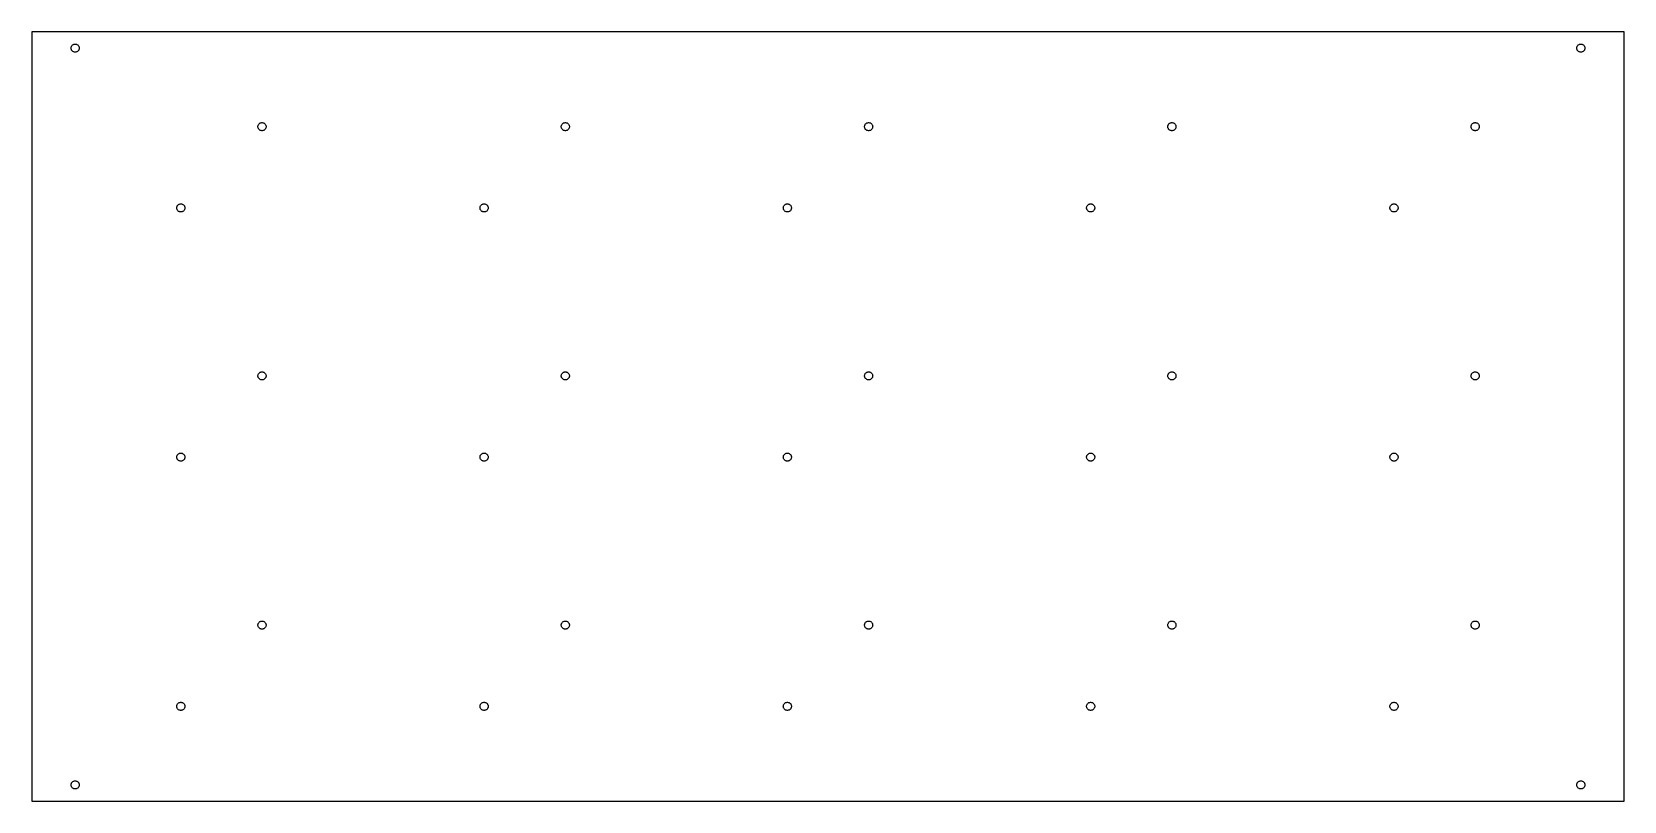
# Model space of a CAD drawing. Header units: metres. Extents: x -70 to 518, y -50 to 234.
import ezdxf

# ---------------------------------------------------------------- set-up
doc = ezdxf.new("R2010")
doc.units = ezdxf.units.M

msp = doc.modelspace()

# ---------------------------------------------------------------- linework, layer by layer
for p, q in [((518, 234), (-70, 234)), ((-70, 234), (-70, -50)), ((-54.8037, 229.266), (-54.6387, 229.357)), ((-54.6387, 229.357), (-54.4635, 229.427)), ((-54.4635, 229.427), (-54.2811, 229.473)), ((-54.2811, 229.473), (-54.0942, 229.497)), ((-54.0942, 229.497), (-53.9058, 229.497)), ((-53.9058, 229.497), (-53.7189, 229.473)), ((-53.7189, 229.473), (-53.5365, 229.427)), ((-53.5365, 229.427), (-53.3613, 229.357)), ((-53.3613, 229.357), (-53.1963, 229.266)), ((501.196, 229.266), (501.361, 229.357)), ((501.361, 229.357), (501.536, 229.427)), ((501.536, 229.427), (501.719, 229.473)), ((501.719, 229.473), (501.906, 229.497)), ((501.906, 229.497), (502.094, 229.497)), ((502.094, 229.497), (502.281, 229.473)), ((502.281, 229.473), (502.464, 229.427)), ((502.464, 229.427), (502.639, 229.357)), ((502.639, 229.357), (502.804, 229.266)), ((518, -50), (518, 234)), ((-55.5, 228), (-55.4882, 228.188)), ((-55.4882, 227.812), (-55.5, 228)), ((-55.4882, 228.188), (-55.4529, 228.373)), ((-55.4529, 227.627), (-55.4882, 227.812)), ((-55.4529, 228.373), (-55.3947, 228.552)), ((-55.3947, 227.448), (-55.4529, 227.627)), ((-55.3947, 228.552), (-55.3145, 228.723)), ((-55.3145, 227.277), (-55.3947, 227.448)), ((-55.3145, 228.723), (-55.2135, 228.882)), ((-55.2135, 227.118), (-55.3145, 227.277)), ((-55.2135, 228.882), (-55.0934, 229.027)), ((-55.0934, 226.973), (-55.2135, 227.118)), ((-55.0934, 229.027), (-54.9561, 229.156)), ((-54.9561, 226.844), (-55.0934, 226.973)), ((-54.9561, 229.156), (-54.8037, 229.266)), ((-54.8037, 226.734), (-54.9561, 226.844)), ((-54.6387, 226.643), (-54.8037, 226.734)), ((-54.4635, 226.573), (-54.6387, 226.643)), ((-54.2811, 226.527), (-54.4635, 226.573)), ((-54.0942, 226.503), (-54.2811, 226.527)), ((-53.9058, 226.503), (-54.0942, 226.503)), ((-53.7189, 226.527), (-53.9058, 226.503)), ((-53.5365, 226.573), (-53.7189, 226.527)), ((-53.3613, 226.643), (-53.5365, 226.573)), ((-53.1963, 226.734), (-53.3613, 226.643)), ((-53.1963, 229.266), (-53.0439, 229.156)), ((-53.0439, 226.844), (-53.1963, 226.734)), ((-53.0439, 229.156), (-52.9065, 229.027)), ((-52.9065, 226.973), (-53.0439, 226.844)), ((-52.9065, 229.027), (-52.7865, 228.882)), ((-52.7865, 227.118), (-52.9065, 226.973)), ((-52.7865, 228.882), (-52.6855, 228.723)), ((-52.6855, 227.277), (-52.7865, 227.118)), ((-52.6855, 228.723), (-52.6053, 228.552)), ((-52.6053, 227.448), (-52.6855, 227.277)), ((-52.6053, 228.552), (-52.5471, 228.373)), ((-52.5471, 227.627), (-52.6053, 227.448)), ((-52.5471, 228.373), (-52.5118, 228.188)), ((-52.5118, 227.812), (-52.5471, 227.627)), ((-52.5118, 228.188), (-52.5, 228)), ((-52.5, 228), (-52.5118, 227.812)), ((500.5, 228), (500.512, 228.188)), ((500.512, 227.812), (500.5, 228)), ((500.512, 228.188), (500.547, 228.373)), ((500.547, 227.627), (500.512, 227.812)), ((500.547, 228.373), (500.605, 228.552)), ((500.605, 227.448), (500.547, 227.627)), ((500.605, 228.552), (500.686, 228.723)), ((500.686, 227.277), (500.605, 227.448)), ((500.686, 228.723), (500.786, 228.882)), ((500.786, 227.118), (500.686, 227.277)), ((500.786, 228.882), (500.907, 229.027)), ((500.907, 226.973), (500.786, 227.118)), ((500.907, 229.027), (501.044, 229.156)), ((501.044, 226.844), (500.907, 226.973)), ((501.044, 229.156), (501.196, 229.266)), ((501.196, 226.734), (501.044, 226.844)), ((501.361, 226.643), (501.196, 226.734)), ((501.536, 226.573), (501.361, 226.643)), ((501.719, 226.527), (501.536, 226.573)), ((501.906, 226.503), (501.719, 226.527)), ((502.094, 226.503), (501.906, 226.503)), ((502.281, 226.527), (502.094, 226.503)), ((502.464, 226.573), (502.281, 226.527)), ((502.639, 226.643), (502.464, 226.573)), ((502.804, 226.734), (502.639, 226.643)), ((502.804, 229.266), (502.956, 229.156)), ((502.956, 226.844), (502.804, 226.734)), ((502.956, 229.156), (503.093, 229.027)), ((503.093, 226.973), (502.956, 226.844)), ((503.093, 229.027), (503.214, 228.882)), ((503.214, 227.118), (503.093, 226.973)), ((503.214, 228.882), (503.314, 228.723)), ((503.314, 227.277), (503.214, 227.118)), ((503.314, 228.723), (503.395, 228.552)), ((503.395, 227.448), (503.314, 227.277)), ((503.395, 228.552), (503.453, 228.373)), ((503.453, 227.627), (503.395, 227.448)), ((503.453, 228.373), (503.488, 228.188)), ((503.488, 227.812), (503.453, 227.627)), ((503.488, 228.188), (503.5, 228)), ((503.5, 228), (503.488, 227.812)), ((13.7865, 199.882), (13.9065, 200.027)), ((13.9065, 200.027), (14.0439, 200.156)), ((14.0439, 200.156), (14.1963, 200.266)), ((14.1963, 200.266), (14.3613, 200.357)), ((14.3613, 200.357), (14.5365, 200.427)), ((14.5365, 200.427), (14.7189, 200.473)), ((14.7189, 200.473), (14.9058, 200.497)), ((14.9058, 200.497), (15.0942, 200.497)), ((15.0942, 200.497), (15.2811, 200.473)), ((15.2811, 200.473), (15.4635, 200.427)), ((15.4635, 200.427), (15.6387, 200.357)), ((15.6387, 200.357), (15.8037, 200.266)), ((15.8037, 200.266), (15.9561, 200.156)), ((15.9561, 200.156), (16.0934, 200.027)), ((16.0934, 200.027), (16.2135, 199.882)), ((125.786, 199.882), (125.907, 200.027)), ((125.907, 200.027), (126.044, 200.156)), ((126.044, 200.156), (126.196, 200.266)), ((126.196, 200.266), (126.361, 200.357)), ((126.361, 200.357), (126.536, 200.427)), ((126.536, 200.427), (126.719, 200.473)), ((126.719, 200.473), (126.906, 200.497)), ((126.906, 200.497), (127.094, 200.497)), ((127.094, 200.497), (127.281, 200.473)), ((127.281, 200.473), (127.464, 200.427)), ((127.464, 200.427), (127.639, 200.357)), ((127.639, 200.357), (127.804, 200.266)), ((127.804, 200.266), (127.956, 200.156)), ((127.956, 200.156), (128.093, 200.027)), ((128.093, 200.027), (128.214, 199.882)), ((237.786, 199.882), (237.907, 200.027)), ((237.907, 200.027), (238.044, 200.156)), ((238.044, 200.156), (238.196, 200.266)), ((238.196, 200.266), (238.361, 200.357)), ((238.361, 200.357), (238.536, 200.427)), ((238.536, 200.427), (238.719, 200.473)), ((238.719, 200.473), (238.906, 200.497)), ((238.906, 200.497), (239.094, 200.497)), ((239.094, 200.497), (239.281, 200.473)), ((239.281, 200.473), (239.464, 200.427)), ((239.464, 200.427), (239.639, 200.357)), ((239.639, 200.357), (239.804, 200.266)), ((239.804, 200.266), (239.956, 200.156)), ((239.956, 200.156), (240.093, 200.027)), ((240.093, 200.027), (240.214, 199.882)), ((349.786, 199.882), (349.907, 200.027)), ((349.907, 200.027), (350.044, 200.156)), ((350.044, 200.156), (350.196, 200.266)), ((350.196, 200.266), (350.361, 200.357)), ((350.361, 200.357), (350.536, 200.427)), ((350.536, 200.427), (350.719, 200.473)), ((350.719, 200.473), (350.906, 200.497)), ((350.906, 200.497), (351.094, 200.497)), ((351.094, 200.497), (351.281, 200.473)), ((351.281, 200.473), (351.464, 200.427)), ((351.464, 200.427), (351.639, 200.357)), ((351.639, 200.357), (351.804, 200.266)), ((351.804, 200.266), (351.956, 200.156)), ((351.956, 200.156), (352.093, 200.027)), ((352.093, 200.027), (352.214, 199.882)), ((461.786, 199.882), (461.907, 200.027)), ((461.907, 200.027), (462.044, 200.156)), ((462.044, 200.156), (462.196, 200.266)), ((462.196, 200.266), (462.361, 200.357)), ((462.361, 200.357), (462.536, 200.427)), ((462.536, 200.427), (462.719, 200.473)), ((462.719, 200.473), (462.906, 200.497)), ((462.906, 200.497), (463.094, 200.497)), ((463.094, 200.497), (463.281, 200.473)), ((463.281, 200.473), (463.464, 200.427)), ((463.464, 200.427), (463.639, 200.357)), ((463.639, 200.357), (463.804, 200.266)), ((463.804, 200.266), (463.956, 200.156)), ((463.956, 200.156), (464.093, 200.027)), ((464.093, 200.027), (464.214, 199.882)), ((13.5, 199), (13.5118, 199.188)), ((13.5118, 198.812), (13.5, 199)), ((13.5118, 199.188), (13.5471, 199.373)), ((13.5471, 198.627), (13.5118, 198.812)), ((13.5471, 199.373), (13.6053, 199.552)), ((13.6053, 198.448), (13.5471, 198.627)), ((13.6053, 199.552), (13.6855, 199.723)), ((13.6855, 198.277), (13.6053, 198.448)), ((13.6855, 199.723), (13.7865, 199.882)), ((13.7865, 198.118), (13.6855, 198.277)), ((13.9065, 197.973), (13.7865, 198.118)), ((14.0439, 197.844), (13.9065, 197.973)), ((14.1963, 197.734), (14.0439, 197.844)), ((14.3613, 197.643), (14.1963, 197.734)), ((14.5365, 197.573), (14.3613, 197.643)), ((14.7189, 197.527), (14.5365, 197.573)), ((14.9058, 197.503), (14.7189, 197.527)), ((15.0942, 197.503), (14.9058, 197.503)), ((15.2811, 197.527), (15.0942, 197.503)), ((15.4635, 197.573), (15.2811, 197.527)), ((15.6387, 197.643), (15.4635, 197.573)), ((15.8037, 197.734), (15.6387, 197.643)), ((15.9561, 197.844), (15.8037, 197.734)), ((16.0934, 197.973), (15.9561, 197.844)), ((16.2135, 198.118), (16.0934, 197.973)), ((16.2135, 199.882), (16.3145, 199.723)), ((16.3145, 198.277), (16.2135, 198.118)), ((16.3145, 199.723), (16.3947, 199.552)), ((16.3947, 198.448), (16.3145, 198.277)), ((16.3947, 199.552), (16.4529, 199.373)), ((16.4529, 198.627), (16.3947, 198.448)), ((16.4529, 199.373), (16.4882, 199.188)), ((16.4882, 198.812), (16.4529, 198.627)), ((16.4882, 199.188), (16.5, 199)), ((16.5, 199), (16.4882, 198.812)), ((125.5, 199), (125.512, 199.188)), ((125.512, 198.812), (125.5, 199)), ((125.512, 199.188), (125.547, 199.373)), ((125.547, 198.627), (125.512, 198.812)), ((125.547, 199.373), (125.605, 199.552)), ((125.605, 198.448), (125.547, 198.627)), ((125.605, 199.552), (125.686, 199.723)), ((125.686, 198.277), (125.605, 198.448)), ((125.686, 199.723), (125.786, 199.882)), ((125.786, 198.118), (125.686, 198.277)), ((125.907, 197.973), (125.786, 198.118)), ((126.044, 197.844), (125.907, 197.973)), ((126.196, 197.734), (126.044, 197.844)), ((126.361, 197.643), (126.196, 197.734)), ((126.536, 197.573), (126.361, 197.643)), ((126.719, 197.527), (126.536, 197.573)), ((126.906, 197.503), (126.719, 197.527)), ((127.094, 197.503), (126.906, 197.503)), ((127.281, 197.527), (127.094, 197.503)), ((127.464, 197.573), (127.281, 197.527)), ((127.639, 197.643), (127.464, 197.573)), ((127.804, 197.734), (127.639, 197.643)), ((127.956, 197.844), (127.804, 197.734)), ((128.093, 197.973), (127.956, 197.844)), ((128.214, 198.118), (128.093, 197.973)), ((128.214, 199.882), (128.314, 199.723)), ((128.314, 198.277), (128.214, 198.118)), ((128.314, 199.723), (128.395, 199.552)), ((128.395, 198.448), (128.314, 198.277)), ((128.395, 199.552), (128.453, 199.373)), ((128.453, 198.627), (128.395, 198.448)), ((128.453, 199.373), (128.488, 199.188)), ((128.488, 198.812), (128.453, 198.627)), ((128.488, 199.188), (128.5, 199)), ((128.5, 199), (128.488, 198.812)), ((237.5, 199), (237.512, 199.188)), ((237.512, 198.812), (237.5, 199)), ((237.512, 199.188), (237.547, 199.373)), ((237.547, 198.627), (237.512, 198.812)), ((237.547, 199.373), (237.605, 199.552)), ((237.605, 198.448), (237.547, 198.627)), ((237.605, 199.552), (237.686, 199.723)), ((237.686, 198.277), (237.605, 198.448)), ((237.686, 199.723), (237.786, 199.882)), ((237.786, 198.118), (237.686, 198.277)), ((237.907, 197.973), (237.786, 198.118)), ((238.044, 197.844), (237.907, 197.973)), ((238.196, 197.734), (238.044, 197.844)), ((238.361, 197.643), (238.196, 197.734)), ((238.536, 197.573), (238.361, 197.643)), ((238.719, 197.527), (238.536, 197.573)), ((238.906, 197.503), (238.719, 197.527)), ((239.094, 197.503), (238.906, 197.503)), ((239.281, 197.527), (239.094, 197.503)), ((239.464, 197.573), (239.281, 197.527)), ((239.639, 197.643), (239.464, 197.573)), ((239.804, 197.734), (239.639, 197.643)), ((239.956, 197.844), (239.804, 197.734)), ((240.093, 197.973), (239.956, 197.844)), ((240.214, 198.118), (240.093, 197.973)), ((240.214, 199.882), (240.314, 199.723)), ((240.314, 198.277), (240.214, 198.118)), ((240.314, 199.723), (240.395, 199.552)), ((240.395, 198.448), (240.314, 198.277)), ((240.395, 199.552), (240.453, 199.373)), ((240.453, 198.627), (240.395, 198.448)), ((240.453, 199.373), (240.488, 199.188)), ((240.488, 198.812), (240.453, 198.627)), ((240.488, 199.188), (240.5, 199)), ((240.5, 199), (240.488, 198.812)), ((349.5, 199), (349.512, 199.188)), ((349.512, 198.812), (349.5, 199)), ((349.512, 199.188), (349.547, 199.373)), ((349.547, 198.627), (349.512, 198.812)), ((349.547, 199.373), (349.605, 199.552)), ((349.605, 198.448), (349.547, 198.627)), ((349.605, 199.552), (349.686, 199.723)), ((349.686, 198.277), (349.605, 198.448)), ((349.686, 199.723), (349.786, 199.882)), ((349.786, 198.118), (349.686, 198.277)), ((349.907, 197.973), (349.786, 198.118)), ((350.044, 197.844), (349.907, 197.973)), ((350.196, 197.734), (350.044, 197.844)), ((350.361, 197.643), (350.196, 197.734)), ((350.536, 197.573), (350.361, 197.643)), ((350.719, 197.527), (350.536, 197.573)), ((350.906, 197.503), (350.719, 197.527)), ((351.094, 197.503), (350.906, 197.503)), ((351.281, 197.527), (351.094, 197.503)), ((351.464, 197.573), (351.281, 197.527)), ((351.639, 197.643), (351.464, 197.573)), ((351.804, 197.734), (351.639, 197.643)), ((351.956, 197.844), (351.804, 197.734)), ((352.093, 197.973), (351.956, 197.844)), ((352.214, 198.118), (352.093, 197.973)), ((352.214, 199.882), (352.314, 199.723)), ((352.314, 198.277), (352.214, 198.118)), ((352.314, 199.723), (352.395, 199.552)), ((352.395, 198.448), (352.314, 198.277)), ((352.395, 199.552), (352.453, 199.373)), ((352.453, 198.627), (352.395, 198.448)), ((352.453, 199.373), (352.488, 199.188)), ((352.488, 198.812), (352.453, 198.627)), ((352.488, 199.188), (352.5, 199)), ((352.5, 199), (352.488, 198.812)), ((461.5, 199), (461.512, 199.188)), ((461.512, 198.812), (461.5, 199)), ((461.512, 199.188), (461.547, 199.373)), ((461.547, 198.627), (461.512, 198.812)), ((461.547, 199.373), (461.605, 199.552)), ((461.605, 198.448), (461.547, 198.627)), ((461.605, 199.552), (461.686, 199.723)), ((461.686, 198.277), (461.605, 198.448)), ((461.686, 199.723), (461.786, 199.882)), ((461.786, 198.118), (461.686, 198.277)), ((461.907, 197.973), (461.786, 198.118)), ((462.044, 197.844), (461.907, 197.973)), ((462.196, 197.734), (462.044, 197.844)), ((462.361, 197.643), (462.196, 197.734)), ((462.536, 197.573), (462.361, 197.643)), ((462.719, 197.527), (462.536, 197.573)), ((462.906, 197.503), (462.719, 197.527)), ((463.094, 197.503), (462.906, 197.503)), ((463.281, 197.527), (463.094, 197.503)), ((463.464, 197.573), (463.281, 197.527)), ((463.639, 197.643), (463.464, 197.573)), ((463.804, 197.734), (463.639, 197.643)), ((463.956, 197.844), (463.804, 197.734)), ((464.093, 197.973), (463.956, 197.844)), ((464.214, 198.118), (464.093, 197.973)), ((464.214, 199.882), (464.314, 199.723)), ((464.314, 198.277), (464.214, 198.118)), ((464.314, 199.723), (464.395, 199.552)), ((464.395, 198.448), (464.314, 198.277)), ((464.395, 199.552), (464.453, 199.373)), ((464.453, 198.627), (464.395, 198.448)), ((464.453, 199.373), (464.488, 199.188)), ((464.488, 198.812), (464.453, 198.627)), ((464.488, 199.188), (464.5, 199)), ((464.5, 199), (464.488, 198.812)), ((-16.5, 169), (-16.4882, 169.188)), ((-16.4882, 168.812), (-16.5, 169)), ((-16.4882, 169.188), (-16.4529, 169.373)), ((-16.4529, 168.627), (-16.4882, 168.812)), ((-16.4529, 169.373), (-16.3947, 169.552)), ((-16.3947, 168.448), (-16.4529, 168.627)), ((-16.3947, 169.552), (-16.3145, 169.723)), ((-16.3145, 168.277), (-16.3947, 168.448)), ((-16.3145, 169.723), (-16.2135, 169.882)), ((-16.2135, 168.118), (-16.3145, 168.277)), ((-16.2135, 169.882), (-16.0934, 170.027)), ((-16.0934, 167.973), (-16.2135, 168.118)), ((-16.0934, 170.027), (-15.9561, 170.156)), ((-15.9561, 167.844), (-16.0934, 167.973)), ((-15.9561, 170.156), (-15.8037, 170.266)), ((-15.8037, 167.734), (-15.9561, 167.844)), ((-15.8037, 170.266), (-15.6387, 170.357)), ((-15.6387, 167.643), (-15.8037, 167.734)), ((-15.6387, 170.357), (-15.4635, 170.427)), ((-15.4635, 167.573), (-15.6387, 167.643)), ((-15.4635, 170.427), (-15.2811, 170.473)), ((-15.2811, 167.527), (-15.4635, 167.573)), ((-15.2811, 170.473), (-15.0942, 170.497)), ((-15.0942, 167.503), (-15.2811, 167.527)), ((-15.0942, 170.497), (-14.9058, 170.497)), ((-14.9058, 167.503), (-15.0942, 167.503)), ((-14.9058, 170.497), (-14.7189, 170.473)), ((-14.7189, 167.527), (-14.9058, 167.503)), ((-14.7189, 170.473), (-14.5365, 170.427)), ((-14.5365, 167.573), (-14.7189, 167.527)), ((-14.5365, 170.427), (-14.3613, 170.357)), ((-14.3613, 167.643), (-14.5365, 167.573)), ((-14.3613, 170.357), (-14.1963, 170.266)), ((-14.1963, 167.734), (-14.3613, 167.643)), ((-14.1963, 170.266), (-14.0439, 170.156)), ((-14.0439, 167.844), (-14.1963, 167.734)), ((-14.0439, 170.156), (-13.9065, 170.027)), ((-13.9065, 167.973), (-14.0439, 167.844)), ((-13.9065, 170.027), (-13.7865, 169.882)), ((-13.7865, 168.118), (-13.9065, 167.973)), ((-13.7865, 169.882), (-13.6855, 169.723)), ((-13.6855, 168.277), (-13.7865, 168.118)), ((-13.6855, 169.723), (-13.6053, 169.552)), ((-13.6053, 168.448), (-13.6855, 168.277)), ((-13.6053, 169.552), (-13.5471, 169.373)), ((-13.5471, 168.627), (-13.6053, 168.448)), ((-13.5471, 169.373), (-13.5118, 169.188)), ((-13.5118, 168.812), (-13.5471, 168.627)), ((-13.5118, 169.188), (-13.5, 169)), ((-13.5, 169), (-13.5118, 168.812)), ((95.5, 169), (95.5118, 169.188)), ((95.5118, 168.812), (95.5, 169)), ((95.5118, 169.188), (95.5471, 169.373)), ((95.5471, 168.627), (95.5118, 168.812)), ((95.5471, 169.373), (95.6053, 169.552)), ((95.6053, 168.448), (95.5471, 168.627)), ((95.6053, 169.552), (95.6855, 169.723)), ((95.6855, 168.277), (95.6053, 168.448)), ((95.6855, 169.723), (95.7865, 169.882)), ((95.7865, 168.118), (95.6855, 168.277)), ((95.7865, 169.882), (95.9066, 170.027)), ((95.9066, 167.973), (95.7865, 168.118)), ((95.9066, 170.027), (96.0439, 170.156)), ((96.0439, 167.844), (95.9066, 167.973)), ((96.0439, 170.156), (96.1963, 170.266)), ((96.1963, 167.734), (96.0439, 167.844)), ((96.1963, 170.266), (96.3613, 170.357)), ((96.3613, 167.643), (96.1963, 167.734)), ((96.3613, 170.357), (96.5365, 170.427)), ((96.5365, 167.573), (96.3613, 167.643)), ((96.5365, 170.427), (96.7189, 170.473)), ((96.7189, 167.527), (96.5365, 167.573)), ((96.7189, 170.473), (96.9058, 170.497)), ((96.9058, 167.503), (96.7189, 167.527)), ((96.9058, 170.497), (97.0942, 170.497)), ((97.0942, 167.503), (96.9058, 167.503)), ((97.0942, 170.497), (97.2811, 170.473)), ((97.2811, 167.527), (97.0942, 167.503)), ((97.2811, 170.473), (97.4635, 170.427)), ((97.4635, 167.573), (97.2811, 167.527)), ((97.4635, 170.427), (97.6387, 170.357)), ((97.6387, 167.643), (97.4635, 167.573)), ((97.6387, 170.357), (97.8037, 170.266)), ((97.8037, 167.734), (97.6387, 167.643)), ((97.8037, 170.266), (97.9561, 170.156)), ((97.9561, 167.844), (97.8037, 167.734)), ((97.9561, 170.156), (98.0935, 170.027)), ((98.0935, 167.973), (97.9561, 167.844)), ((98.0935, 170.027), (98.2135, 169.882)), ((98.2135, 168.118), (98.0935, 167.973)), ((98.2135, 169.882), (98.3145, 169.723)), ((98.3145, 168.277), (98.2135, 168.118)), ((98.3145, 169.723), (98.3947, 169.552)), ((98.3947, 168.448), (98.3145, 168.277)), ((98.3947, 169.552), (98.4529, 169.373)), ((98.4529, 168.627), (98.3947, 168.448)), ((98.4529, 169.373), (98.4882, 169.188)), ((98.4882, 168.812), (98.4529, 168.627)), ((98.4882, 169.188), (98.5, 169)), ((98.5, 169), (98.4882, 168.812)), ((207.5, 169), (207.512, 169.188)), ((207.512, 168.812), (207.5, 169)), ((207.512, 169.188), (207.547, 169.373)), ((207.547, 168.627), (207.512, 168.812)), ((207.547, 169.373), (207.605, 169.552)), ((207.605, 168.448), (207.547, 168.627)), ((207.605, 169.552), (207.686, 169.723)), ((207.686, 168.277), (207.605, 168.448)), ((207.686, 169.723), (207.786, 169.882)), ((207.786, 168.118), (207.686, 168.277)), ((207.786, 169.882), (207.907, 170.027)), ((207.907, 167.973), (207.786, 168.118)), ((207.907, 170.027), (208.044, 170.156)), ((208.044, 167.844), (207.907, 167.973)), ((208.044, 170.156), (208.196, 170.266)), ((208.196, 167.734), (208.044, 167.844)), ((208.196, 170.266), (208.361, 170.357)), ((208.361, 167.643), (208.196, 167.734)), ((208.361, 170.357), (208.536, 170.427)), ((208.536, 167.573), (208.361, 167.643)), ((208.536, 170.427), (208.719, 170.473)), ((208.719, 167.527), (208.536, 167.573)), ((208.719, 170.473), (208.906, 170.497)), ((208.906, 167.503), (208.719, 167.527)), ((208.906, 170.497), (209.094, 170.497)), ((209.094, 167.503), (208.906, 167.503)), ((209.094, 170.497), (209.281, 170.473)), ((209.281, 167.527), (209.094, 167.503)), ((209.281, 170.473), (209.464, 170.427)), ((209.464, 167.573), (209.281, 167.527)), ((209.464, 170.427), (209.639, 170.357)), ((209.639, 167.643), (209.464, 167.573)), ((209.639, 170.357), (209.804, 170.266)), ((209.804, 167.734), (209.639, 167.643)), ((209.804, 170.266), (209.956, 170.156)), ((209.956, 167.844), (209.804, 167.734)), ((209.956, 170.156), (210.093, 170.027)), ((210.093, 167.973), (209.956, 167.844)), ((210.093, 170.027), (210.214, 169.882)), ((210.214, 168.118), (210.093, 167.973)), ((210.214, 169.882), (210.314, 169.723)), ((210.314, 168.277), (210.214, 168.118)), ((210.314, 169.723), (210.395, 169.552)), ((210.395, 168.448), (210.314, 168.277)), ((210.395, 169.552), (210.453, 169.373)), ((210.453, 168.627), (210.395, 168.448)), ((210.453, 169.373), (210.488, 169.188)), ((210.488, 168.812), (210.453, 168.627)), ((210.488, 169.188), (210.5, 169)), ((210.5, 169), (210.488, 168.812)), ((319.5, 169), (319.512, 169.188)), ((319.512, 168.812), (319.5, 169)), ((319.512, 169.188), (319.547, 169.373)), ((319.547, 168.627), (319.512, 168.812)), ((319.547, 169.373), (319.605, 169.552)), ((319.605, 168.448), (319.547, 168.627)), ((319.605, 169.552), (319.686, 169.723)), ((319.686, 168.277), (319.605, 168.448)), ((319.686, 169.723), (319.786, 169.882)), ((319.786, 168.118), (319.686, 168.277)), ((319.786, 169.882), (319.907, 170.027)), ((319.907, 167.973), (319.786, 168.118)), ((319.907, 170.027), (320.044, 170.156)), ((320.044, 167.844), (319.907, 167.973)), ((320.044, 170.156), (320.196, 170.266)), ((320.196, 167.734), (320.044, 167.844)), ((320.196, 170.266), (320.361, 170.357)), ((320.361, 167.643), (320.196, 167.734)), ((320.361, 170.357), (320.536, 170.427)), ((320.536, 167.573), (320.361, 167.643)), ((320.536, 170.427), (320.719, 170.473)), ((320.719, 167.527), (320.536, 167.573)), ((320.719, 170.473), (320.906, 170.497)), ((320.906, 167.503), (320.719, 167.527)), ((320.906, 170.497), (321.094, 170.497)), ((321.094, 167.503), (320.906, 167.503)), ((321.094, 170.497), (321.281, 170.473)), ((321.281, 167.527), (321.094, 167.503)), ((321.281, 170.473), (321.464, 170.427)), ((321.464, 167.573), (321.281, 167.527)), ((321.464, 170.427), (321.639, 170.357)), ((321.639, 167.643), (321.464, 167.573)), ((321.639, 170.357), (321.804, 170.266)), ((321.804, 167.734), (321.639, 167.643)), ((321.804, 170.266), (321.956, 170.156)), ((321.956, 167.844), (321.804, 167.734)), ((321.956, 170.156), (322.093, 170.027)), ((322.093, 167.973), (321.956, 167.844)), ((322.093, 170.027), (322.214, 169.882)), ((322.214, 168.118), (322.093, 167.973)), ((322.214, 169.882), (322.314, 169.723)), ((322.314, 168.277), (322.214, 168.118)), ((322.314, 169.723), (322.395, 169.552)), ((322.395, 168.448), (322.314, 168.277)), ((322.395, 169.552), (322.453, 169.373)), ((322.453, 168.627), (322.395, 168.448)), ((322.453, 169.373), (322.488, 169.188)), ((322.488, 168.812), (322.453, 168.627)), ((322.488, 169.188), (322.5, 169)), ((322.5, 169), (322.488, 168.812)), ((431.5, 169), (431.512, 169.188)), ((431.512, 168.812), (431.5, 169)), ((431.512, 169.188), (431.547, 169.373)), ((431.547, 168.627), (431.512, 168.812)), ((431.547, 169.373), (431.605, 169.552)), ((431.605, 168.448), (431.547, 168.627)), ((431.605, 169.552), (431.686, 169.723)), ((431.686, 168.277), (431.605, 168.448)), ((431.686, 169.723), (431.786, 169.882)), ((431.786, 168.118), (431.686, 168.277)), ((431.786, 169.882), (431.907, 170.027)), ((431.907, 167.973), (431.786, 168.118)), ((431.907, 170.027), (432.044, 170.156)), ((432.044, 167.844), (431.907, 167.973)), ((432.044, 170.156), (432.196, 170.266)), ((432.196, 167.734), (432.044, 167.844)), ((432.196, 170.266), (432.361, 170.357)), ((432.361, 167.643), (432.196, 167.734)), ((432.361, 170.357), (432.536, 170.427)), ((432.536, 167.573), (432.361, 167.643)), ((432.536, 170.427), (432.719, 170.473)), ((432.719, 167.527), (432.536, 167.573)), ((432.719, 170.473), (432.906, 170.497)), ((432.906, 167.503), (432.719, 167.527)), ((432.906, 170.497), (433.094, 170.497)), ((433.094, 167.503), (432.906, 167.503)), ((433.094, 170.497), (433.281, 170.473)), ((433.281, 167.527), (433.094, 167.503)), ((433.281, 170.473), (433.464, 170.427)), ((433.464, 167.573), (433.281, 167.527)), ((433.464, 170.427), (433.639, 170.357)), ((433.639, 167.643), (433.464, 167.573)), ((433.639, 170.357), (433.804, 170.266)), ((433.804, 167.734), (433.639, 167.643)), ((433.804, 170.266), (433.956, 170.156)), ((433.956, 167.844), (433.804, 167.734)), ((433.956, 170.156), (434.093, 170.027)), ((434.093, 167.973), (433.956, 167.844)), ((434.093, 170.027), (434.214, 169.882)), ((434.214, 168.118), (434.093, 167.973)), ((434.214, 169.882), (434.314, 169.723)), ((434.314, 168.277), (434.214, 168.118)), ((434.314, 169.723), (434.395, 169.552)), ((434.395, 168.448), (434.314, 168.277)), ((434.395, 169.552), (434.453, 169.373)), ((434.453, 168.627), (434.395, 168.448)), ((434.453, 169.373), (434.488, 169.188)), ((434.488, 168.812), (434.453, 168.627)), ((434.488, 169.188), (434.5, 169)), ((434.5, 169), (434.488, 168.812)), ((13.5, 107), (13.5118, 107.188)), ((13.5118, 106.812), (13.5, 107)), ((13.5118, 107.188), (13.5471, 107.373)), ((13.5471, 106.627), (13.5118, 106.812)), ((13.5471, 107.373), (13.6053, 107.552)), ((13.6053, 106.448), (13.5471, 106.627)), ((13.6053, 107.552), (13.6855, 107.723)), ((13.6855, 106.277), (13.6053, 106.448)), ((13.6855, 107.723), (13.7865, 107.882)), ((13.7865, 106.118), (13.6855, 106.277)), ((13.7865, 107.882), (13.9065, 108.027)), ((13.9065, 105.973), (13.7865, 106.118)), ((13.9065, 108.027), (14.0439, 108.156)), ((14.0439, 105.844), (13.9065, 105.973)), ((14.0439, 108.156), (14.1963, 108.266)), ((14.1963, 105.734), (14.0439, 105.844)), ((14.1963, 108.266), (14.3613, 108.357)), ((14.3613, 108.357), (14.5365, 108.427)), ((14.5365, 108.427), (14.7189, 108.473)), ((14.7189, 108.473), (14.9058, 108.497)), ((14.9058, 108.497), (15.0942, 108.497)), ((15.0942, 108.497), (15.2811, 108.473)), ((15.2811, 108.473), (15.4635, 108.427)), ((15.4635, 108.427), (15.6387, 108.357)), ((15.6387, 108.357), (15.8037, 108.266)), ((15.8037, 108.266), (15.9561, 108.156)), ((15.9561, 105.844), (15.8037, 105.734)), ((15.9561, 108.156), (16.0934, 108.027)), ((16.0934, 105.973), (15.9561, 105.844)), ((16.0934, 108.027), (16.2135, 107.882)), ((16.2135, 106.118), (16.0934, 105.973)), ((16.2135, 107.882), (16.3145, 107.723)), ((16.3145, 106.277), (16.2135, 106.118)), ((16.3145, 107.723), (16.3947, 107.552)), ((16.3947, 106.448), (16.3145, 106.277)), ((16.3947, 107.552), (16.4529, 107.373)), ((16.4529, 106.627), (16.3947, 106.448)), ((16.4529, 107.373), (16.4882, 107.188)), ((16.4882, 106.812), (16.4529, 106.627)), ((16.4882, 107.188), (16.5, 107)), ((16.5, 107), (16.4882, 106.812)), ((125.5, 107), (125.512, 107.188)), ((125.512, 106.812), (125.5, 107)), ((125.512, 107.188), (125.547, 107.373)), ((125.547, 106.627), (125.512, 106.812)), ((125.547, 107.373), (125.605, 107.552)), ((125.605, 106.448), (125.547, 106.627)), ((125.605, 107.552), (125.686, 107.723)), ((125.686, 106.277), (125.605, 106.448)), ((125.686, 107.723), (125.786, 107.882)), ((125.786, 106.118), (125.686, 106.277)), ((125.786, 107.882), (125.907, 108.027)), ((125.907, 105.973), (125.786, 106.118)), ((125.907, 108.027), (126.044, 108.156)), ((126.044, 105.844), (125.907, 105.973)), ((126.044, 108.156), (126.196, 108.266)), ((126.196, 105.734), (126.044, 105.844)), ((126.196, 108.266), (126.361, 108.357)), ((126.361, 108.357), (126.536, 108.427)), ((126.536, 108.427), (126.719, 108.473)), ((126.719, 108.473), (126.906, 108.497)), ((126.906, 108.497), (127.094, 108.497)), ((127.094, 108.497), (127.281, 108.473)), ((127.281, 108.473), (127.464, 108.427)), ((127.464, 108.427), (127.639, 108.357)), ((127.639, 108.357), (127.804, 108.266)), ((127.804, 108.266), (127.956, 108.156)), ((127.956, 105.844), (127.804, 105.734)), ((127.956, 108.156), (128.093, 108.027)), ((128.093, 105.973), (127.956, 105.844)), ((128.093, 108.027), (128.214, 107.882)), ((128.214, 106.118), (128.093, 105.973)), ((128.214, 107.882), (128.314, 107.723)), ((128.314, 106.277), (128.214, 106.118)), ((128.314, 107.723), (128.395, 107.552)), ((128.395, 106.448), (128.314, 106.277)), ((128.395, 107.552), (128.453, 107.373)), ((128.453, 106.627), (128.395, 106.448)), ((128.453, 107.373), (128.488, 107.188)), ((128.488, 106.812), (128.453, 106.627)), ((128.488, 107.188), (128.5, 107)), ((128.5, 107), (128.488, 106.812)), ((237.5, 107), (237.512, 107.188)), ((237.512, 106.812), (237.5, 107)), ((237.512, 107.188), (237.547, 107.373)), ((237.547, 106.627), (237.512, 106.812)), ((237.547, 107.373), (237.605, 107.552)), ((237.605, 106.448), (237.547, 106.627)), ((237.605, 107.552), (237.686, 107.723)), ((237.686, 106.277), (237.605, 106.448)), ((237.686, 107.723), (237.786, 107.882)), ((237.786, 106.118), (237.686, 106.277)), ((237.786, 107.882), (237.907, 108.027)), ((237.907, 105.973), (237.786, 106.118)), ((237.907, 108.027), (238.044, 108.156)), ((238.044, 105.844), (237.907, 105.973)), ((238.044, 108.156), (238.196, 108.266)), ((238.196, 105.734), (238.044, 105.844)), ((238.196, 108.266), (238.361, 108.357)), ((238.361, 108.357), (238.536, 108.427)), ((238.536, 108.427), (238.719, 108.473)), ((238.719, 108.473), (238.906, 108.497)), ((238.906, 108.497), (239.094, 108.497)), ((239.094, 108.497), (239.281, 108.473)), ((239.281, 108.473), (239.464, 108.427)), ((239.464, 108.427), (239.639, 108.357)), ((239.639, 108.357), (239.804, 108.266)), ((239.804, 108.266), (239.956, 108.156)), ((239.956, 105.844), (239.804, 105.734)), ((239.956, 108.156), (240.093, 108.027)), ((240.093, 105.973), (239.956, 105.844)), ((240.093, 108.027), (240.214, 107.882)), ((240.214, 106.118), (240.093, 105.973)), ((240.214, 107.882), (240.314, 107.723)), ((240.314, 106.277), (240.214, 106.118)), ((240.314, 107.723), (240.395, 107.552)), ((240.395, 106.448), (240.314, 106.277)), ((240.395, 107.552), (240.453, 107.373)), ((240.453, 106.627), (240.395, 106.448)), ((240.453, 107.373), (240.488, 107.188)), ((240.488, 106.812), (240.453, 106.627)), ((240.488, 107.188), (240.5, 107)), ((240.5, 107), (240.488, 106.812)), ((349.5, 107), (349.512, 107.188)), ((349.512, 106.812), (349.5, 107)), ((349.512, 107.188), (349.547, 107.373)), ((349.547, 106.627), (349.512, 106.812)), ((349.547, 107.373), (349.605, 107.552)), ((349.605, 106.448), (349.547, 106.627)), ((349.605, 107.552), (349.686, 107.723)), ((349.686, 106.277), (349.605, 106.448)), ((349.686, 107.723), (349.786, 107.882)), ((349.786, 106.118), (349.686, 106.277)), ((349.786, 107.882), (349.907, 108.027)), ((349.907, 105.973), (349.786, 106.118)), ((349.907, 108.027), (350.044, 108.156)), ((350.044, 105.844), (349.907, 105.973)), ((350.044, 108.156), (350.196, 108.266)), ((350.196, 105.734), (350.044, 105.844)), ((350.196, 108.266), (350.361, 108.357)), ((350.361, 108.357), (350.536, 108.427)), ((350.536, 108.427), (350.719, 108.473)), ((350.719, 108.473), (350.906, 108.497)), ((350.906, 108.497), (351.094, 108.497)), ((351.094, 108.497), (351.281, 108.473)), ((351.281, 108.473), (351.464, 108.427)), ((351.464, 108.427), (351.639, 108.357)), ((351.639, 108.357), (351.804, 108.266)), ((351.804, 108.266), (351.956, 108.156)), ((351.956, 105.844), (351.804, 105.734)), ((351.956, 108.156), (352.093, 108.027)), ((352.093, 105.973), (351.956, 105.844)), ((352.093, 108.027), (352.214, 107.882)), ((352.214, 106.118), (352.093, 105.973)), ((352.214, 107.882), (352.314, 107.723)), ((352.314, 106.277), (352.214, 106.118)), ((352.314, 107.723), (352.395, 107.552)), ((352.395, 106.448), (352.314, 106.277)), ((352.395, 107.552), (352.453, 107.373)), ((352.453, 106.627), (352.395, 106.448)), ((352.453, 107.373), (352.488, 107.188)), ((352.488, 106.812), (352.453, 106.627)), ((352.488, 107.188), (352.5, 107)), ((352.5, 107), (352.488, 106.812)), ((461.5, 107), (461.512, 107.188)), ((461.512, 106.812), (461.5, 107)), ((461.512, 107.188), (461.547, 107.373)), ((461.547, 106.627), (461.512, 106.812)), ((461.547, 107.373), (461.605, 107.552)), ((461.605, 106.448), (461.547, 106.627)), ((461.605, 107.552), (461.686, 107.723)), ((461.686, 106.277), (461.605, 106.448)), ((461.686, 107.723), (461.786, 107.882)), ((461.786, 106.118), (461.686, 106.277)), ((461.786, 107.882), (461.907, 108.027)), ((461.907, 105.973), (461.786, 106.118)), ((461.907, 108.027), (462.044, 108.156)), ((462.044, 105.844), (461.907, 105.973)), ((462.044, 108.156), (462.196, 108.266)), ((462.196, 105.734), (462.044, 105.844)), ((462.196, 108.266), (462.361, 108.357)), ((462.361, 108.357), (462.536, 108.427)), ((462.536, 108.427), (462.719, 108.473)), ((462.719, 108.473), (462.906, 108.497)), ((462.906, 108.497), (463.094, 108.497)), ((463.094, 108.497), (463.281, 108.473)), ((463.281, 108.473), (463.464, 108.427)), ((463.464, 108.427), (463.639, 108.357)), ((463.639, 108.357), (463.804, 108.266)), ((463.804, 108.266), (463.956, 108.156)), ((463.956, 105.844), (463.804, 105.734)), ((463.956, 108.156), (464.093, 108.027)), ((464.093, 105.973), (463.956, 105.844)), ((464.093, 108.027), (464.214, 107.882)), ((464.214, 106.118), (464.093, 105.973)), ((464.214, 107.882), (464.314, 107.723)), ((464.314, 106.277), (464.214, 106.118)), ((464.314, 107.723), (464.395, 107.552)), ((464.395, 106.448), (464.314, 106.277)), ((464.395, 107.552), (464.453, 107.373)), ((464.453, 106.627), (464.395, 106.448)), ((464.453, 107.373), (464.488, 107.188)), ((464.488, 106.812), (464.453, 106.627)), ((464.488, 107.188), (464.5, 107)), ((464.5, 107), (464.488, 106.812)), ((14.3613, 105.643), (14.1963, 105.734)), ((14.5365, 105.573), (14.3613, 105.643)), ((14.7189, 105.527), (14.5365, 105.573)), ((14.9058, 105.503), (14.7189, 105.527)), ((15.0942, 105.503), (14.9058, 105.503)), ((15.2811, 105.527), (15.0942, 105.503)), ((15.4635, 105.573), (15.2811, 105.527)), ((15.6387, 105.643), (15.4635, 105.573)), ((15.8037, 105.734), (15.6387, 105.643)), ((126.361, 105.643), (126.196, 105.734)), ((126.536, 105.573), (126.361, 105.643)), ((126.719, 105.527), (126.536, 105.573)), ((126.906, 105.503), (126.719, 105.527)), ((127.094, 105.503), (126.906, 105.503)), ((127.281, 105.527), (127.094, 105.503)), ((127.464, 105.573), (127.281, 105.527)), ((127.639, 105.643), (127.464, 105.573)), ((127.804, 105.734), (127.639, 105.643)), ((238.361, 105.643), (238.196, 105.734)), ((238.536, 105.573), (238.361, 105.643)), ((238.719, 105.527), (238.536, 105.573)), ((238.906, 105.503), (238.719, 105.527)), ((239.094, 105.503), (238.906, 105.503)), ((239.281, 105.527), (239.094, 105.503)), ((239.464, 105.573), (239.281, 105.527)), ((239.639, 105.643), (239.464, 105.573)), ((239.804, 105.734), (239.639, 105.643)), ((350.361, 105.643), (350.196, 105.734)), ((350.536, 105.573), (350.361, 105.643)), ((350.719, 105.527), (350.536, 105.573)), ((350.906, 105.503), (350.719, 105.527)), ((351.094, 105.503), (350.906, 105.503)), ((351.281, 105.527), (351.094, 105.503)), ((351.464, 105.573), (351.281, 105.527)), ((351.639, 105.643), (351.464, 105.573)), ((351.804, 105.734), (351.639, 105.643)), ((462.361, 105.643), (462.196, 105.734)), ((462.536, 105.573), (462.361, 105.643)), ((462.719, 105.527), (462.536, 105.573)), ((462.906, 105.503), (462.719, 105.527)), ((463.094, 105.503), (462.906, 105.503)), ((463.281, 105.527), (463.094, 105.503)), ((463.464, 105.573), (463.281, 105.527)), ((463.639, 105.643), (463.464, 105.573)), ((463.804, 105.734), (463.639, 105.643)), ((-16.5, 77), (-16.4882, 77.188)), ((-16.4882, 76.812), (-16.5, 77)), ((-16.4882, 77.188), (-16.4529, 77.373)), ((-16.4529, 76.627), (-16.4882, 76.812)), ((-16.4529, 77.373), (-16.3947, 77.5522)), ((-16.3947, 76.4478), (-16.4529, 76.627)), ((-16.3947, 77.5522), (-16.3145, 77.7226)), ((-16.3145, 76.2774), (-16.3947, 76.4478)), ((-16.3145, 77.7226), (-16.2135, 77.8817)), ((-16.2135, 77.8817), (-16.0934, 78.0268)), ((-16.0934, 78.0268), (-15.9561, 78.1558)), ((-15.9561, 78.1558), (-15.8037, 78.2665)), ((-15.8037, 78.2665), (-15.6387, 78.3573)), ((-15.6387, 78.3573), (-15.4635, 78.4266)), ((-15.4635, 78.4266), (-15.2811, 78.4734)), ((-15.2811, 78.4734), (-15.0942, 78.4971)), ((-15.0942, 78.4971), (-14.9058, 78.4971)), ((-14.9058, 78.4971), (-14.7189, 78.4734)), ((-14.7189, 78.4734), (-14.5365, 78.4266)), ((-14.5365, 78.4266), (-14.3613, 78.3573)), ((-14.3613, 78.3573), (-14.1963, 78.2665)), ((-14.1963, 78.2665), (-14.0439, 78.1558)), ((-14.0439, 78.1558), (-13.9065, 78.0268)), ((-13.9065, 78.0268), (-13.7865, 77.8817)), ((-13.7865, 77.8817), (-13.6855, 77.7226)), ((-13.6855, 77.7226), (-13.6053, 77.5522)), ((-13.6053, 76.4478), (-13.6855, 76.2774)), ((-13.6053, 77.5522), (-13.5471, 77.373)), ((-13.5471, 76.627), (-13.6053, 76.4478)), ((-13.5471, 77.373), (-13.5118, 77.188)), ((-13.5118, 76.812), (-13.5471, 76.627)), ((-13.5118, 77.188), (-13.5, 77)), ((-13.5, 77), (-13.5118, 76.812)), ((95.5, 77), (95.5118, 77.188)), ((95.5118, 76.812), (95.5, 77)), ((95.5118, 77.188), (95.5471, 77.373)), ((95.5471, 76.627), (95.5118, 76.812)), ((95.5471, 77.373), (95.6053, 77.5522)), ((95.6053, 76.4478), (95.5471, 76.627)), ((95.6053, 77.5522), (95.6855, 77.7226)), ((95.6855, 76.2774), (95.6053, 76.4478)), ((95.6855, 77.7226), (95.7865, 77.8817)), ((95.7865, 77.8817), (95.9066, 78.0268)), ((95.9066, 78.0268), (96.0439, 78.1558)), ((96.0439, 78.1558), (96.1963, 78.2665)), ((96.1963, 78.2665), (96.3613, 78.3573)), ((96.3613, 78.3573), (96.5365, 78.4266)), ((96.5365, 78.4266), (96.7189, 78.4734)), ((96.7189, 78.4734), (96.9058, 78.4971)), ((96.9058, 78.4971), (97.0942, 78.4971)), ((97.0942, 78.4971), (97.2811, 78.4734)), ((97.2811, 78.4734), (97.4635, 78.4266)), ((97.4635, 78.4266), (97.6387, 78.3573)), ((97.6387, 78.3573), (97.8037, 78.2665)), ((97.8037, 78.2665), (97.9561, 78.1558)), ((97.9561, 78.1558), (98.0935, 78.0268)), ((98.0935, 78.0268), (98.2135, 77.8817)), ((98.2135, 77.8817), (98.3145, 77.7226)), ((98.3145, 77.7226), (98.3947, 77.5522)), ((98.3947, 76.4478), (98.3145, 76.2774)), ((98.3947, 77.5522), (98.4529, 77.373)), ((98.4529, 76.627), (98.3947, 76.4478)), ((98.4529, 77.373), (98.4882, 77.188)), ((98.4882, 76.812), (98.4529, 76.627)), ((98.4882, 77.188), (98.5, 77)), ((98.5, 77), (98.4882, 76.812)), ((207.5, 77), (207.512, 77.188)), ((207.512, 76.812), (207.5, 77)), ((207.512, 77.188), (207.547, 77.373)), ((207.547, 76.627), (207.512, 76.812)), ((207.547, 77.373), (207.605, 77.5522)), ((207.605, 76.4478), (207.547, 76.627)), ((207.605, 77.5522), (207.686, 77.7226)), ((207.686, 76.2774), (207.605, 76.4478)), ((207.686, 77.7226), (207.786, 77.8817)), ((207.786, 77.8817), (207.907, 78.0268)), ((207.907, 78.0268), (208.044, 78.1558)), ((208.044, 78.1558), (208.196, 78.2665)), ((208.196, 78.2665), (208.361, 78.3573)), ((208.361, 78.3573), (208.536, 78.4266)), ((208.536, 78.4266), (208.719, 78.4734)), ((208.719, 78.4734), (208.906, 78.4971)), ((208.906, 78.4971), (209.094, 78.4971)), ((209.094, 78.4971), (209.281, 78.4734)), ((209.281, 78.4734), (209.464, 78.4266)), ((209.464, 78.4266), (209.639, 78.3573)), ((209.639, 78.3573), (209.804, 78.2665)), ((209.804, 78.2665), (209.956, 78.1558)), ((209.956, 78.1558), (210.093, 78.0268)), ((210.093, 78.0268), (210.214, 77.8817)), ((210.214, 77.8817), (210.314, 77.7226)), ((210.314, 77.7226), (210.395, 77.5522)), ((210.395, 76.4478), (210.314, 76.2774)), ((210.395, 77.5522), (210.453, 77.373)), ((210.453, 76.627), (210.395, 76.4478)), ((210.453, 77.373), (210.488, 77.188)), ((210.488, 76.812), (210.453, 76.627)), ((210.488, 77.188), (210.5, 77)), ((210.5, 77), (210.488, 76.812)), ((319.5, 77), (319.512, 77.188)), ((319.512, 76.812), (319.5, 77)), ((319.512, 77.188), (319.547, 77.373)), ((319.547, 76.627), (319.512, 76.812)), ((319.547, 77.373), (319.605, 77.5522)), ((319.605, 76.4478), (319.547, 76.627)), ((319.605, 77.5522), (319.686, 77.7226)), ((319.686, 76.2774), (319.605, 76.4478)), ((319.686, 77.7226), (319.786, 77.8817)), ((319.786, 77.8817), (319.907, 78.0268)), ((319.907, 78.0268), (320.044, 78.1558)), ((320.044, 78.1558), (320.196, 78.2665)), ((320.196, 78.2665), (320.361, 78.3573)), ((320.361, 78.3573), (320.536, 78.4266)), ((320.536, 78.4266), (320.719, 78.4734)), ((320.719, 78.4734), (320.906, 78.4971)), ((320.906, 78.4971), (321.094, 78.4971)), ((321.094, 78.4971), (321.281, 78.4734)), ((321.281, 78.4734), (321.464, 78.4266)), ((321.464, 78.4266), (321.639, 78.3573)), ((321.639, 78.3573), (321.804, 78.2665)), ((321.804, 78.2665), (321.956, 78.1558)), ((321.956, 78.1558), (322.093, 78.0268)), ((322.093, 78.0268), (322.214, 77.8817)), ((322.214, 77.8817), (322.314, 77.7226)), ((322.314, 77.7226), (322.395, 77.5522)), ((322.395, 76.4478), (322.314, 76.2774)), ((322.395, 77.5522), (322.453, 77.373)), ((322.453, 76.627), (322.395, 76.4478)), ((322.453, 77.373), (322.488, 77.188)), ((322.488, 76.812), (322.453, 76.627)), ((322.488, 77.188), (322.5, 77)), ((322.5, 77), (322.488, 76.812)), ((431.5, 77), (431.512, 77.188)), ((431.512, 76.812), (431.5, 77)), ((431.512, 77.188), (431.547, 77.373)), ((431.547, 76.627), (431.512, 76.812)), ((431.547, 77.373), (431.605, 77.5522)), ((431.605, 76.4478), (431.547, 76.627)), ((431.605, 77.5522), (431.686, 77.7226)), ((431.686, 76.2774), (431.605, 76.4478)), ((431.686, 77.7226), (431.786, 77.8817)), ((431.786, 77.8817), (431.907, 78.0268)), ((431.907, 78.0268), (432.044, 78.1558)), ((432.044, 78.1558), (432.196, 78.2665)), ((432.196, 78.2665), (432.361, 78.3573)), ((432.361, 78.3573), (432.536, 78.4266)), ((432.536, 78.4266), (432.719, 78.4734)), ((432.719, 78.4734), (432.906, 78.4971)), ((432.906, 78.4971), (433.094, 78.4971)), ((433.094, 78.4971), (433.281, 78.4734)), ((433.281, 78.4734), (433.464, 78.4266)), ((433.464, 78.4266), (433.639, 78.3573)), ((433.639, 78.3573), (433.804, 78.2665)), ((433.804, 78.2665), (433.956, 78.1558)), ((433.956, 78.1558), (434.093, 78.0268)), ((434.093, 78.0268), (434.214, 77.8817)), ((434.214, 77.8817), (434.314, 77.7226)), ((434.314, 77.7226), (434.395, 77.5522)), ((434.395, 76.4478), (434.314, 76.2774)), ((434.395, 77.5522), (434.453, 77.373)), ((434.453, 76.627), (434.395, 76.4478)), ((434.453, 77.373), (434.488, 77.188)), ((434.488, 76.812), (434.453, 76.627)), ((434.488, 77.188), (434.5, 77)), ((434.5, 77), (434.488, 76.812)), ((-16.2135, 76.1183), (-16.3145, 76.2774)), ((-16.0934, 75.9732), (-16.2135, 76.1183)), ((-15.9561, 75.8442), (-16.0934, 75.9732)), ((-15.8037, 75.7335), (-15.9561, 75.8442)), ((-15.6387, 75.6428), (-15.8037, 75.7335)), ((-15.4635, 75.5734), (-15.6387, 75.6428)), ((-15.2811, 75.5266), (-15.4635, 75.5734)), ((-15.0942, 75.503), (-15.2811, 75.5266)), ((-14.9058, 75.503), (-15.0942, 75.503)), ((-14.7189, 75.5266), (-14.9058, 75.503)), ((-14.5365, 75.5734), (-14.7189, 75.5266)), ((-14.3613, 75.6428), (-14.5365, 75.5734)), ((-14.1963, 75.7335), (-14.3613, 75.6428)), ((-14.0439, 75.8442), (-14.1963, 75.7335)), ((-13.9065, 75.9732), (-14.0439, 75.8442)), ((-13.7865, 76.1183), (-13.9065, 75.9732)), ((-13.6855, 76.2774), (-13.7865, 76.1183)), ((95.7865, 76.1183), (95.6855, 76.2774)), ((95.9066, 75.9732), (95.7865, 76.1183)), ((96.0439, 75.8442), (95.9066, 75.9732)), ((96.1963, 75.7335), (96.0439, 75.8442)), ((96.3613, 75.6428), (96.1963, 75.7335)), ((96.5365, 75.5734), (96.3613, 75.6428)), ((96.7189, 75.5266), (96.5365, 75.5734)), ((96.9058, 75.503), (96.7189, 75.5266)), ((97.0942, 75.503), (96.9058, 75.503)), ((97.2811, 75.5266), (97.0942, 75.503)), ((97.4635, 75.5734), (97.2811, 75.5266)), ((97.6387, 75.6428), (97.4635, 75.5734)), ((97.8037, 75.7335), (97.6387, 75.6428)), ((97.9561, 75.8442), (97.8037, 75.7335)), ((98.0935, 75.9732), (97.9561, 75.8442)), ((98.2135, 76.1183), (98.0935, 75.9732)), ((98.3145, 76.2774), (98.2135, 76.1183)), ((207.786, 76.1183), (207.686, 76.2774)), ((207.907, 75.9732), (207.786, 76.1183)), ((208.044, 75.8442), (207.907, 75.9732)), ((208.196, 75.7335), (208.044, 75.8442)), ((208.361, 75.6428), (208.196, 75.7335)), ((208.536, 75.5734), (208.361, 75.6428)), ((208.719, 75.5266), (208.536, 75.5734)), ((208.906, 75.503), (208.719, 75.5266)), ((209.094, 75.503), (208.906, 75.503)), ((209.281, 75.5266), (209.094, 75.503)), ((209.464, 75.5734), (209.281, 75.5266)), ((209.639, 75.6428), (209.464, 75.5734)), ((209.804, 75.7335), (209.639, 75.6428)), ((209.956, 75.8442), (209.804, 75.7335)), ((210.093, 75.9732), (209.956, 75.8442)), ((210.214, 76.1183), (210.093, 75.9732)), ((210.314, 76.2774), (210.214, 76.1183)), ((319.786, 76.1183), (319.686, 76.2774)), ((319.907, 75.9732), (319.786, 76.1183)), ((320.044, 75.8442), (319.907, 75.9732)), ((320.196, 75.7335), (320.044, 75.8442)), ((320.361, 75.6428), (320.196, 75.7335)), ((320.536, 75.5734), (320.361, 75.6428)), ((320.719, 75.5266), (320.536, 75.5734)), ((320.906, 75.503), (320.719, 75.5266)), ((321.094, 75.503), (320.906, 75.503)), ((321.281, 75.5266), (321.094, 75.503)), ((321.464, 75.5734), (321.281, 75.5266)), ((321.639, 75.6428), (321.464, 75.5734)), ((321.804, 75.7335), (321.639, 75.6428)), ((321.956, 75.8442), (321.804, 75.7335)), ((322.093, 75.9732), (321.956, 75.8442)), ((322.214, 76.1183), (322.093, 75.9732)), ((322.314, 76.2774), (322.214, 76.1183)), ((431.786, 76.1183), (431.686, 76.2774)), ((431.907, 75.9732), (431.786, 76.1183)), ((432.044, 75.8442), (431.907, 75.9732)), ((432.196, 75.7335), (432.044, 75.8442)), ((432.361, 75.6428), (432.196, 75.7335)), ((432.536, 75.5734), (432.361, 75.6428)), ((432.719, 75.5266), (432.536, 75.5734)), ((432.906, 75.503), (432.719, 75.5266)), ((433.094, 75.503), (432.906, 75.503)), ((433.281, 75.5266), (433.094, 75.503)), ((433.464, 75.5734), (433.281, 75.5266)), ((433.639, 75.6428), (433.464, 75.5734)), ((433.804, 75.7335), (433.639, 75.6428)), ((433.956, 75.8442), (433.804, 75.7335)), ((434.093, 75.9732), (433.956, 75.8442)), ((434.214, 76.1183), (434.093, 75.9732)), ((434.314, 76.2774), (434.214, 76.1183)), ((13.5, 15), (13.5118, 15.188)), ((13.5118, 14.812), (13.5, 15)), ((13.5118, 15.188), (13.5471, 15.373)), ((13.5471, 14.627), (13.5118, 14.812)), ((13.5471, 15.373), (13.6053, 15.5522)), ((13.6053, 14.4478), (13.5471, 14.627)), ((13.6053, 15.5522), (13.6855, 15.7226)), ((13.6855, 14.2774), (13.6053, 14.4478)), ((13.6855, 15.7226), (13.7865, 15.8817)), ((13.7865, 14.1183), (13.6855, 14.2774)), ((13.7865, 15.8817), (13.9065, 16.0268)), ((13.9065, 13.9732), (13.7865, 14.1183)), ((13.9065, 16.0268), (14.0439, 16.1558)), ((14.0439, 13.8442), (13.9065, 13.9732)), ((14.0439, 16.1558), (14.1963, 16.2665)), ((14.1963, 13.7335), (14.0439, 13.8442)), ((14.1963, 16.2665), (14.3613, 16.3572)), ((14.3613, 13.6427), (14.1963, 13.7335)), ((14.3613, 16.3572), (14.5365, 16.4266)), ((14.5365, 13.5734), (14.3613, 13.6427)), ((14.5365, 16.4266), (14.7189, 16.4734)), ((14.7189, 13.5266), (14.5365, 13.5734)), ((14.7189, 16.4734), (14.9058, 16.497)), ((14.9058, 13.5029), (14.7189, 13.5266)), ((14.9058, 16.497), (15.0942, 16.497)), ((15.0942, 13.5029), (14.9058, 13.5029)), ((15.0942, 16.497), (15.2811, 16.4734)), ((15.2811, 13.5266), (15.0942, 13.5029)), ((15.2811, 16.4734), (15.4635, 16.4266)), ((15.4635, 13.5734), (15.2811, 13.5266)), ((15.4635, 16.4266), (15.6387, 16.3572)), ((15.6387, 13.6427), (15.4635, 13.5734)), ((15.6387, 16.3572), (15.8037, 16.2665)), ((15.8037, 13.7335), (15.6387, 13.6427)), ((15.8037, 16.2665), (15.9561, 16.1558)), ((15.9561, 13.8442), (15.8037, 13.7335)), ((15.9561, 16.1558), (16.0934, 16.0268)), ((16.0934, 13.9732), (15.9561, 13.8442)), ((16.0934, 16.0268), (16.2135, 15.8817)), ((16.2135, 14.1183), (16.0934, 13.9732)), ((16.2135, 15.8817), (16.3145, 15.7226)), ((16.3145, 14.2774), (16.2135, 14.1183)), ((16.3145, 15.7226), (16.3947, 15.5522)), ((16.3947, 14.4478), (16.3145, 14.2774)), ((16.3947, 15.5522), (16.4529, 15.373)), ((16.4529, 14.627), (16.3947, 14.4478)), ((16.4529, 15.373), (16.4882, 15.188)), ((16.4882, 14.812), (16.4529, 14.627)), ((16.4882, 15.188), (16.5, 15)), ((16.5, 15), (16.4882, 14.812)), ((125.5, 15), (125.512, 15.188)), ((125.512, 14.812), (125.5, 15)), ((125.512, 15.188), (125.547, 15.373)), ((125.547, 14.627), (125.512, 14.812)), ((125.547, 15.373), (125.605, 15.5522)), ((125.605, 14.4478), (125.547, 14.627)), ((125.605, 15.5522), (125.686, 15.7226)), ((125.686, 14.2774), (125.605, 14.4478)), ((125.686, 15.7226), (125.786, 15.8817)), ((125.786, 14.1183), (125.686, 14.2774)), ((125.786, 15.8817), (125.907, 16.0268)), ((125.907, 13.9732), (125.786, 14.1183)), ((125.907, 16.0268), (126.044, 16.1558)), ((126.044, 13.8442), (125.907, 13.9732)), ((126.044, 16.1558), (126.196, 16.2665)), ((126.196, 13.7335), (126.044, 13.8442)), ((126.196, 16.2665), (126.361, 16.3572)), ((126.361, 13.6427), (126.196, 13.7335)), ((126.361, 16.3572), (126.536, 16.4266)), ((126.536, 13.5734), (126.361, 13.6427)), ((126.536, 16.4266), (126.719, 16.4734)), ((126.719, 13.5266), (126.536, 13.5734)), ((126.719, 16.4734), (126.906, 16.497)), ((126.906, 13.5029), (126.719, 13.5266)), ((126.906, 16.497), (127.094, 16.497)), ((127.094, 13.5029), (126.906, 13.5029)), ((127.094, 16.497), (127.281, 16.4734)), ((127.281, 13.5266), (127.094, 13.5029)), ((127.281, 16.4734), (127.464, 16.4266)), ((127.464, 13.5734), (127.281, 13.5266)), ((127.464, 16.4266), (127.639, 16.3572)), ((127.639, 13.6427), (127.464, 13.5734)), ((127.639, 16.3572), (127.804, 16.2665)), ((127.804, 13.7335), (127.639, 13.6427)), ((127.804, 16.2665), (127.956, 16.1558)), ((127.956, 13.8442), (127.804, 13.7335)), ((127.956, 16.1558), (128.093, 16.0268)), ((128.093, 13.9732), (127.956, 13.8442)), ((128.093, 16.0268), (128.214, 15.8817)), ((128.214, 14.1183), (128.093, 13.9732)), ((128.214, 15.8817), (128.314, 15.7226)), ((128.314, 14.2774), (128.214, 14.1183)), ((128.314, 15.7226), (128.395, 15.5522)), ((128.395, 14.4478), (128.314, 14.2774)), ((128.395, 15.5522), (128.453, 15.373)), ((128.453, 14.627), (128.395, 14.4478)), ((128.453, 15.373), (128.488, 15.188)), ((128.488, 14.812), (128.453, 14.627)), ((128.488, 15.188), (128.5, 15)), ((128.5, 15), (128.488, 14.812)), ((237.5, 15), (237.512, 15.188)), ((237.512, 14.812), (237.5, 15)), ((237.512, 15.188), (237.547, 15.373)), ((237.547, 14.627), (237.512, 14.812)), ((237.547, 15.373), (237.605, 15.5522)), ((237.605, 14.4478), (237.547, 14.627)), ((237.605, 15.5522), (237.686, 15.7226)), ((237.686, 14.2774), (237.605, 14.4478)), ((237.686, 15.7226), (237.786, 15.8817)), ((237.786, 14.1183), (237.686, 14.2774)), ((237.786, 15.8817), (237.907, 16.0268)), ((237.907, 13.9732), (237.786, 14.1183)), ((237.907, 16.0268), (238.044, 16.1558)), ((238.044, 13.8442), (237.907, 13.9732)), ((238.044, 16.1558), (238.196, 16.2665)), ((238.196, 13.7335), (238.044, 13.8442)), ((238.196, 16.2665), (238.361, 16.3572)), ((238.361, 13.6427), (238.196, 13.7335)), ((238.361, 16.3572), (238.536, 16.4266)), ((238.536, 13.5734), (238.361, 13.6427)), ((238.536, 16.4266), (238.719, 16.4734)), ((238.719, 13.5266), (238.536, 13.5734)), ((238.719, 16.4734), (238.906, 16.497)), ((238.906, 13.5029), (238.719, 13.5266)), ((238.906, 16.497), (239.094, 16.497)), ((239.094, 13.5029), (238.906, 13.5029)), ((239.094, 16.497), (239.281, 16.4734)), ((239.281, 13.5266), (239.094, 13.5029)), ((239.281, 16.4734), (239.464, 16.4266)), ((239.464, 13.5734), (239.281, 13.5266)), ((239.464, 16.4266), (239.639, 16.3572)), ((239.639, 13.6427), (239.464, 13.5734)), ((239.639, 16.3572), (239.804, 16.2665)), ((239.804, 13.7335), (239.639, 13.6427)), ((239.804, 16.2665), (239.956, 16.1558)), ((239.956, 13.8442), (239.804, 13.7335)), ((239.956, 16.1558), (240.093, 16.0268)), ((240.093, 13.9732), (239.956, 13.8442)), ((240.093, 16.0268), (240.214, 15.8817)), ((240.214, 14.1183), (240.093, 13.9732)), ((240.214, 15.8817), (240.314, 15.7226)), ((240.314, 14.2774), (240.214, 14.1183)), ((240.314, 15.7226), (240.395, 15.5522)), ((240.395, 14.4478), (240.314, 14.2774)), ((240.395, 15.5522), (240.453, 15.373)), ((240.453, 14.627), (240.395, 14.4478)), ((240.453, 15.373), (240.488, 15.188)), ((240.488, 14.812), (240.453, 14.627)), ((240.488, 15.188), (240.5, 15)), ((240.5, 15), (240.488, 14.812)), ((349.5, 15), (349.512, 15.188)), ((349.512, 14.812), (349.5, 15)), ((349.512, 15.188), (349.547, 15.373)), ((349.547, 14.627), (349.512, 14.812)), ((349.547, 15.373), (349.605, 15.5522)), ((349.605, 14.4478), (349.547, 14.627)), ((349.605, 15.5522), (349.686, 15.7226)), ((349.686, 14.2774), (349.605, 14.4478)), ((349.686, 15.7226), (349.786, 15.8817)), ((349.786, 14.1183), (349.686, 14.2774)), ((349.786, 15.8817), (349.907, 16.0268)), ((349.907, 13.9732), (349.786, 14.1183)), ((349.907, 16.0268), (350.044, 16.1558)), ((350.044, 13.8442), (349.907, 13.9732)), ((350.044, 16.1558), (350.196, 16.2665)), ((350.196, 13.7335), (350.044, 13.8442)), ((350.196, 16.2665), (350.361, 16.3572)), ((350.361, 13.6427), (350.196, 13.7335)), ((350.361, 16.3572), (350.536, 16.4266)), ((350.536, 13.5734), (350.361, 13.6427)), ((350.536, 16.4266), (350.719, 16.4734)), ((350.719, 13.5266), (350.536, 13.5734)), ((350.719, 16.4734), (350.906, 16.497)), ((350.906, 13.5029), (350.719, 13.5266)), ((350.906, 16.497), (351.094, 16.497)), ((351.094, 13.5029), (350.906, 13.5029)), ((351.094, 16.497), (351.281, 16.4734)), ((351.281, 13.5266), (351.094, 13.5029)), ((351.281, 16.4734), (351.464, 16.4266)), ((351.464, 13.5734), (351.281, 13.5266)), ((351.464, 16.4266), (351.639, 16.3572)), ((351.639, 13.6427), (351.464, 13.5734)), ((351.639, 16.3572), (351.804, 16.2665)), ((351.804, 13.7335), (351.639, 13.6427)), ((351.804, 16.2665), (351.956, 16.1558)), ((351.956, 13.8442), (351.804, 13.7335)), ((351.956, 16.1558), (352.093, 16.0268)), ((352.093, 13.9732), (351.956, 13.8442)), ((352.093, 16.0268), (352.214, 15.8817)), ((352.214, 14.1183), (352.093, 13.9732)), ((352.214, 15.8817), (352.314, 15.7226)), ((352.314, 14.2774), (352.214, 14.1183)), ((352.314, 15.7226), (352.395, 15.5522)), ((352.395, 14.4478), (352.314, 14.2774)), ((352.395, 15.5522), (352.453, 15.373)), ((352.453, 14.627), (352.395, 14.4478)), ((352.453, 15.373), (352.488, 15.188)), ((352.488, 14.812), (352.453, 14.627)), ((352.488, 15.188), (352.5, 15)), ((352.5, 15), (352.488, 14.812)), ((461.5, 15), (461.512, 15.188)), ((461.512, 14.812), (461.5, 15)), ((461.512, 15.188), (461.547, 15.373)), ((461.547, 14.627), (461.512, 14.812)), ((461.547, 15.373), (461.605, 15.5522)), ((461.605, 14.4478), (461.547, 14.627)), ((461.605, 15.5522), (461.686, 15.7226)), ((461.686, 14.2774), (461.605, 14.4478)), ((461.686, 15.7226), (461.786, 15.8817)), ((461.786, 14.1183), (461.686, 14.2774)), ((461.786, 15.8817), (461.907, 16.0268)), ((461.907, 13.9732), (461.786, 14.1183)), ((461.907, 16.0268), (462.044, 16.1558)), ((462.044, 13.8442), (461.907, 13.9732)), ((462.044, 16.1558), (462.196, 16.2665)), ((462.196, 13.7335), (462.044, 13.8442)), ((462.196, 16.2665), (462.361, 16.3572)), ((462.361, 13.6427), (462.196, 13.7335)), ((462.361, 16.3572), (462.536, 16.4266)), ((462.536, 13.5734), (462.361, 13.6427)), ((462.536, 16.4266), (462.719, 16.4734)), ((462.719, 13.5266), (462.536, 13.5734)), ((462.719, 16.4734), (462.906, 16.497)), ((462.906, 13.5029), (462.719, 13.5266)), ((462.906, 16.497), (463.094, 16.497)), ((463.094, 13.5029), (462.906, 13.5029)), ((463.094, 16.497), (463.281, 16.4734)), ((463.281, 13.5266), (463.094, 13.5029)), ((463.281, 16.4734), (463.464, 16.4266)), ((463.464, 13.5734), (463.281, 13.5266)), ((463.464, 16.4266), (463.639, 16.3572)), ((463.639, 13.6427), (463.464, 13.5734)), ((463.639, 16.3572), (463.804, 16.2665)), ((463.804, 13.7335), (463.639, 13.6427)), ((463.804, 16.2665), (463.956, 16.1558)), ((463.956, 13.8442), (463.804, 13.7335)), ((463.956, 16.1558), (464.093, 16.0268)), ((464.093, 13.9732), (463.956, 13.8442)), ((464.093, 16.0268), (464.214, 15.8817)), ((464.214, 14.1183), (464.093, 13.9732)), ((464.214, 15.8817), (464.314, 15.7226)), ((464.314, 14.2774), (464.214, 14.1183)), ((464.314, 15.7226), (464.395, 15.5522)), ((464.395, 14.4478), (464.314, 14.2774)), ((464.395, 15.5522), (464.453, 15.373)), ((464.453, 14.627), (464.395, 14.4478)), ((464.453, 15.373), (464.488, 15.188)), ((464.488, 14.812), (464.453, 14.627)), ((464.488, 15.188), (464.5, 15)), ((464.5, 15), (464.488, 14.812)), ((-16.5, -15), (-16.4882, -14.812)), ((-16.4882, -15.188), (-16.5, -15)), ((-16.4882, -14.812), (-16.4529, -14.627)), ((-16.4529, -15.373), (-16.4882, -15.188)), ((-16.4529, -14.627), (-16.3947, -14.4478)), ((-16.3947, -15.5522), (-16.4529, -15.373)), ((-16.3947, -14.4478), (-16.3145, -14.2774)), ((-16.3145, -15.7226), (-16.3947, -15.5522)), ((-16.3145, -14.2774), (-16.2135, -14.1183)), ((-16.2135, -15.8817), (-16.3145, -15.7226)), ((-16.2135, -14.1183), (-16.0934, -13.9732)), ((-16.0934, -16.0268), (-16.2135, -15.8817)), ((-16.0934, -13.9732), (-15.9561, -13.8442)), ((-15.9561, -16.1558), (-16.0934, -16.0268)), ((-15.9561, -13.8442), (-15.8037, -13.7335)), ((-15.8037, -16.2665), (-15.9561, -16.1558)), ((-15.8037, -13.7335), (-15.6387, -13.6427)), ((-15.6387, -16.3572), (-15.8037, -16.2665)), ((-15.6387, -13.6427), (-15.4635, -13.5734)), ((-15.4635, -16.4266), (-15.6387, -16.3572)), ((-15.4635, -13.5734), (-15.2811, -13.5266)), ((-15.2811, -16.4734), (-15.4635, -16.4266)), ((-15.2811, -13.5266), (-15.0942, -13.5029)), ((-15.0942, -16.497), (-15.2811, -16.4734)), ((-15.0942, -13.5029), (-14.9058, -13.5029)), ((-14.9058, -16.497), (-15.0942, -16.497)), ((-14.9058, -13.5029), (-14.7189, -13.5266)), ((-14.7189, -16.4734), (-14.9058, -16.497)), ((-14.7189, -13.5266), (-14.5365, -13.5734)), ((-14.5365, -16.4266), (-14.7189, -16.4734)), ((-14.5365, -13.5734), (-14.3613, -13.6427)), ((-14.3613, -16.3572), (-14.5365, -16.4266)), ((-14.3613, -13.6427), (-14.1963, -13.7335)), ((-14.1963, -16.2665), (-14.3613, -16.3572)), ((-14.1963, -13.7335), (-14.0439, -13.8442)), ((-14.0439, -16.1558), (-14.1963, -16.2665)), ((-14.0439, -13.8442), (-13.9065, -13.9732)), ((-13.9065, -16.0268), (-14.0439, -16.1558)), ((-13.9065, -13.9732), (-13.7865, -14.1183)), ((-13.7865, -15.8817), (-13.9065, -16.0268)), ((-13.7865, -14.1183), (-13.6855, -14.2774)), ((-13.6855, -15.7226), (-13.7865, -15.8817)), ((-13.6855, -14.2774), (-13.6053, -14.4478)), ((-13.6053, -15.5522), (-13.6855, -15.7226)), ((-13.6053, -14.4478), (-13.5471, -14.627)), ((-13.5471, -15.373), (-13.6053, -15.5522)), ((-13.5471, -14.627), (-13.5118, -14.812)), ((-13.5118, -15.188), (-13.5471, -15.373)), ((-13.5118, -14.812), (-13.5, -15)), ((-13.5, -15), (-13.5118, -15.188)), ((95.5, -15), (95.5118, -14.812)), ((95.5118, -15.188), (95.5, -15)), ((95.5118, -14.812), (95.5471, -14.627)), ((95.5471, -15.373), (95.5118, -15.188)), ((95.5471, -14.627), (95.6053, -14.4478)), ((95.6053, -15.5522), (95.5471, -15.373)), ((95.6053, -14.4478), (95.6855, -14.2774)), ((95.6855, -15.7226), (95.6053, -15.5522)), ((95.6855, -14.2774), (95.7865, -14.1183)), ((95.7865, -15.8817), (95.6855, -15.7226)), ((95.7865, -14.1183), (95.9066, -13.9732)), ((95.9066, -16.0268), (95.7865, -15.8817)), ((95.9066, -13.9732), (96.0439, -13.8442)), ((96.0439, -16.1558), (95.9066, -16.0268)), ((96.0439, -13.8442), (96.1963, -13.7335)), ((96.1963, -16.2665), (96.0439, -16.1558)), ((96.1963, -13.7335), (96.3613, -13.6427)), ((96.3613, -16.3572), (96.1963, -16.2665)), ((96.3613, -13.6427), (96.5365, -13.5734)), ((96.5365, -16.4266), (96.3613, -16.3572)), ((96.5365, -13.5734), (96.7189, -13.5266)), ((96.7189, -16.4734), (96.5365, -16.4266)), ((96.7189, -13.5266), (96.9058, -13.5029)), ((96.9058, -16.497), (96.7189, -16.4734)), ((96.9058, -13.5029), (97.0942, -13.5029)), ((97.0942, -16.497), (96.9058, -16.497)), ((97.0942, -13.5029), (97.2811, -13.5266)), ((97.2811, -16.4734), (97.0942, -16.497)), ((97.2811, -13.5266), (97.4635, -13.5734)), ((97.4635, -16.4266), (97.2811, -16.4734)), ((97.4635, -13.5734), (97.6387, -13.6427)), ((97.6387, -16.3572), (97.4635, -16.4266)), ((97.6387, -13.6427), (97.8037, -13.7335)), ((97.8037, -16.2665), (97.6387, -16.3572)), ((97.8037, -13.7335), (97.9561, -13.8442)), ((97.9561, -16.1558), (97.8037, -16.2665)), ((97.9561, -13.8442), (98.0935, -13.9732)), ((98.0935, -16.0268), (97.9561, -16.1558)), ((98.0935, -13.9732), (98.2135, -14.1183)), ((98.2135, -15.8817), (98.0935, -16.0268)), ((98.2135, -14.1183), (98.3145, -14.2774)), ((98.3145, -15.7226), (98.2135, -15.8817)), ((98.3145, -14.2774), (98.3947, -14.4478)), ((98.3947, -15.5522), (98.3145, -15.7226)), ((98.3947, -14.4478), (98.4529, -14.627)), ((98.4529, -15.373), (98.3947, -15.5522)), ((98.4529, -14.627), (98.4882, -14.812)), ((98.4882, -15.188), (98.4529, -15.373)), ((98.4882, -14.812), (98.5, -15)), ((98.5, -15), (98.4882, -15.188)), ((207.5, -15), (207.512, -14.812)), ((207.512, -15.188), (207.5, -15)), ((207.512, -14.812), (207.547, -14.627)), ((207.547, -15.373), (207.512, -15.188)), ((207.547, -14.627), (207.605, -14.4478)), ((207.605, -15.5522), (207.547, -15.373)), ((207.605, -14.4478), (207.686, -14.2774)), ((207.686, -15.7226), (207.605, -15.5522)), ((207.686, -14.2774), (207.786, -14.1183)), ((207.786, -15.8817), (207.686, -15.7226)), ((207.786, -14.1183), (207.907, -13.9732)), ((207.907, -16.0268), (207.786, -15.8817)), ((207.907, -13.9732), (208.044, -13.8442)), ((208.044, -16.1558), (207.907, -16.0268)), ((208.044, -13.8442), (208.196, -13.7335)), ((208.196, -16.2665), (208.044, -16.1558)), ((208.196, -13.7335), (208.361, -13.6427)), ((208.361, -16.3572), (208.196, -16.2665)), ((208.361, -13.6427), (208.536, -13.5734)), ((208.536, -16.4266), (208.361, -16.3572)), ((208.536, -13.5734), (208.719, -13.5266)), ((208.719, -16.4734), (208.536, -16.4266)), ((208.719, -13.5266), (208.906, -13.5029)), ((208.906, -16.497), (208.719, -16.4734)), ((208.906, -13.5029), (209.094, -13.5029)), ((209.094, -16.497), (208.906, -16.497)), ((209.094, -13.5029), (209.281, -13.5266)), ((209.281, -16.4734), (209.094, -16.497)), ((209.281, -13.5266), (209.464, -13.5734)), ((209.464, -16.4266), (209.281, -16.4734)), ((209.464, -13.5734), (209.639, -13.6427)), ((209.639, -16.3572), (209.464, -16.4266)), ((209.639, -13.6427), (209.804, -13.7335)), ((209.804, -16.2665), (209.639, -16.3572)), ((209.804, -13.7335), (209.956, -13.8442)), ((209.956, -16.1558), (209.804, -16.2665)), ((209.956, -13.8442), (210.093, -13.9732)), ((210.093, -16.0268), (209.956, -16.1558)), ((210.093, -13.9732), (210.214, -14.1183)), ((210.214, -15.8817), (210.093, -16.0268)), ((210.214, -14.1183), (210.314, -14.2774)), ((210.314, -15.7226), (210.214, -15.8817)), ((210.314, -14.2774), (210.395, -14.4478)), ((210.395, -15.5522), (210.314, -15.7226)), ((210.395, -14.4478), (210.453, -14.627)), ((210.453, -15.373), (210.395, -15.5522)), ((210.453, -14.627), (210.488, -14.812)), ((210.488, -15.188), (210.453, -15.373)), ((210.488, -14.812), (210.5, -15)), ((210.5, -15), (210.488, -15.188)), ((319.5, -15), (319.512, -14.812)), ((319.512, -15.188), (319.5, -15)), ((319.512, -14.812), (319.547, -14.627)), ((319.547, -15.373), (319.512, -15.188)), ((319.547, -14.627), (319.605, -14.4478)), ((319.605, -15.5522), (319.547, -15.373)), ((319.605, -14.4478), (319.686, -14.2774)), ((319.686, -15.7226), (319.605, -15.5522)), ((319.686, -14.2774), (319.786, -14.1183)), ((319.786, -15.8817), (319.686, -15.7226)), ((319.786, -14.1183), (319.907, -13.9732)), ((319.907, -16.0268), (319.786, -15.8817)), ((319.907, -13.9732), (320.044, -13.8442)), ((320.044, -16.1558), (319.907, -16.0268)), ((320.044, -13.8442), (320.196, -13.7335)), ((320.196, -16.2665), (320.044, -16.1558)), ((320.196, -13.7335), (320.361, -13.6427)), ((320.361, -16.3572), (320.196, -16.2665)), ((320.361, -13.6427), (320.536, -13.5734)), ((320.536, -16.4266), (320.361, -16.3572)), ((320.536, -13.5734), (320.719, -13.5266)), ((320.719, -16.4734), (320.536, -16.4266)), ((320.719, -13.5266), (320.906, -13.5029)), ((320.906, -16.497), (320.719, -16.4734)), ((320.906, -13.5029), (321.094, -13.5029)), ((321.094, -16.497), (320.906, -16.497)), ((321.094, -13.5029), (321.281, -13.5266)), ((321.281, -16.4734), (321.094, -16.497)), ((321.281, -13.5266), (321.464, -13.5734)), ((321.464, -16.4266), (321.281, -16.4734)), ((321.464, -13.5734), (321.639, -13.6427)), ((321.639, -16.3572), (321.464, -16.4266)), ((321.639, -13.6427), (321.804, -13.7335)), ((321.804, -16.2665), (321.639, -16.3572)), ((321.804, -13.7335), (321.956, -13.8442)), ((321.956, -16.1558), (321.804, -16.2665)), ((321.956, -13.8442), (322.093, -13.9732)), ((322.093, -16.0268), (321.956, -16.1558)), ((322.093, -13.9732), (322.214, -14.1183)), ((322.214, -15.8817), (322.093, -16.0268)), ((322.214, -14.1183), (322.314, -14.2774)), ((322.314, -15.7226), (322.214, -15.8817)), ((322.314, -14.2774), (322.395, -14.4478)), ((322.395, -15.5522), (322.314, -15.7226)), ((322.395, -14.4478), (322.453, -14.627)), ((322.453, -15.373), (322.395, -15.5522)), ((322.453, -14.627), (322.488, -14.812)), ((322.488, -15.188), (322.453, -15.373)), ((322.488, -14.812), (322.5, -15)), ((322.5, -15), (322.488, -15.188)), ((431.5, -15), (431.512, -14.812)), ((431.512, -15.188), (431.5, -15)), ((431.512, -14.812), (431.547, -14.627)), ((431.547, -15.373), (431.512, -15.188)), ((431.547, -14.627), (431.605, -14.4478)), ((431.605, -15.5522), (431.547, -15.373)), ((431.605, -14.4478), (431.686, -14.2774)), ((431.686, -15.7226), (431.605, -15.5522)), ((431.686, -14.2774), (431.786, -14.1183)), ((431.786, -15.8817), (431.686, -15.7226)), ((431.786, -14.1183), (431.907, -13.9732)), ((431.907, -16.0268), (431.786, -15.8817)), ((431.907, -13.9732), (432.044, -13.8442)), ((432.044, -16.1558), (431.907, -16.0268)), ((432.044, -13.8442), (432.196, -13.7335)), ((432.196, -16.2665), (432.044, -16.1558)), ((432.196, -13.7335), (432.361, -13.6427)), ((432.361, -16.3572), (432.196, -16.2665)), ((432.361, -13.6427), (432.536, -13.5734)), ((432.536, -16.4266), (432.361, -16.3572)), ((432.536, -13.5734), (432.719, -13.5266)), ((432.719, -16.4734), (432.536, -16.4266)), ((432.719, -13.5266), (432.906, -13.5029)), ((432.906, -16.497), (432.719, -16.4734)), ((432.906, -13.5029), (433.094, -13.5029)), ((433.094, -16.497), (432.906, -16.497)), ((433.094, -13.5029), (433.281, -13.5266)), ((433.281, -16.4734), (433.094, -16.497)), ((433.281, -13.5266), (433.464, -13.5734)), ((433.464, -16.4266), (433.281, -16.4734)), ((433.464, -13.5734), (433.639, -13.6427)), ((433.639, -16.3572), (433.464, -16.4266)), ((433.639, -13.6427), (433.804, -13.7335)), ((433.804, -16.2665), (433.639, -16.3572)), ((433.804, -13.7335), (433.956, -13.8442)), ((433.956, -16.1558), (433.804, -16.2665)), ((433.956, -13.8442), (434.093, -13.9732)), ((434.093, -16.0268), (433.956, -16.1558)), ((434.093, -13.9732), (434.214, -14.1183)), ((434.214, -15.8817), (434.093, -16.0268)), ((434.214, -14.1183), (434.314, -14.2774)), ((434.314, -15.7226), (434.214, -15.8817)), ((434.314, -14.2774), (434.395, -14.4478)), ((434.395, -15.5522), (434.314, -15.7226)), ((434.395, -14.4478), (434.453, -14.627)), ((434.453, -15.373), (434.395, -15.5522)), ((434.453, -14.627), (434.488, -14.812)), ((434.488, -15.188), (434.453, -15.373)), ((434.488, -14.812), (434.5, -15)), ((434.5, -15), (434.488, -15.188)), ((-55.5, -44), (-55.4882, -43.812)), ((-55.4882, -44.188), (-55.5, -44)), ((-55.4882, -43.812), (-55.4529, -43.627)), ((-55.4529, -44.373), (-55.4882, -44.188)), ((-55.4529, -43.627), (-55.3947, -43.4478)), ((-55.3947, -44.5522), (-55.4529, -44.373)), ((-55.3947, -43.4478), (-55.3145, -43.2774)), ((-55.3145, -44.7226), (-55.3947, -44.5522)), ((-55.3145, -43.2774), (-55.2135, -43.1183)), ((-55.2135, -44.8817), (-55.3145, -44.7226)), ((-55.2135, -43.1183), (-55.0934, -42.9732)), ((-55.0934, -45.0268), (-55.2135, -44.8817)), ((-55.0934, -42.9732), (-54.9561, -42.8442)), ((-54.9561, -45.1558), (-55.0934, -45.0268)), ((-54.9561, -42.8442), (-54.8037, -42.7335)), ((-54.8037, -45.2665), (-54.9561, -45.1558)), ((-54.8037, -42.7335), (-54.6387, -42.6427)), ((-54.6387, -45.3572), (-54.8037, -45.2665)), ((-54.6387, -42.6427), (-54.4635, -42.5734)), ((-54.4635, -45.4266), (-54.6387, -45.3572)), ((-54.4635, -42.5734), (-54.2811, -42.5266)), ((-54.2811, -45.4734), (-54.4635, -45.4266)), ((-54.2811, -42.5266), (-54.0942, -42.5029)), ((-54.0942, -45.497), (-54.2811, -45.4734)), ((-54.0942, -42.5029), (-53.9058, -42.5029)), ((-53.9058, -45.497), (-54.0942, -45.497)), ((-53.9058, -42.5029), (-53.7189, -42.5266)), ((-53.7189, -45.4734), (-53.9058, -45.497)), ((-53.7189, -42.5266), (-53.5365, -42.5734)), ((-53.5365, -45.4266), (-53.7189, -45.4734)), ((-53.5365, -42.5734), (-53.3613, -42.6427)), ((-53.3613, -45.3572), (-53.5365, -45.4266)), ((-53.3613, -42.6427), (-53.1963, -42.7335)), ((-53.1963, -45.2665), (-53.3613, -45.3572)), ((-53.1963, -42.7335), (-53.0439, -42.8442)), ((-53.0439, -45.1558), (-53.1963, -45.2665)), ((-53.0439, -42.8442), (-52.9065, -42.9732)), ((-52.9065, -45.0268), (-53.0439, -45.1558)), ((-52.9065, -42.9732), (-52.7865, -43.1183)), ((-52.7865, -44.8817), (-52.9065, -45.0268)), ((-52.7865, -43.1183), (-52.6855, -43.2774)), ((-52.6855, -44.7226), (-52.7865, -44.8817)), ((-52.6855, -43.2774), (-52.6053, -43.4478)), ((-52.6053, -44.5522), (-52.6855, -44.7226)), ((-52.6053, -43.4478), (-52.5471, -43.627)), ((-52.5471, -44.373), (-52.6053, -44.5522)), ((-52.5471, -43.627), (-52.5118, -43.812)), ((-52.5118, -44.188), (-52.5471, -44.373)), ((-52.5118, -43.812), (-52.5, -44)), ((-52.5, -44), (-52.5118, -44.188)), ((500.5, -44), (500.512, -43.812)), ((500.512, -44.188), (500.5, -44)), ((500.512, -43.812), (500.547, -43.627)), ((500.547, -44.373), (500.512, -44.188)), ((500.547, -43.627), (500.605, -43.4478)), ((500.605, -44.5522), (500.547, -44.373)), ((500.605, -43.4478), (500.686, -43.2774)), ((500.686, -44.7226), (500.605, -44.5522)), ((500.686, -43.2774), (500.786, -43.1183)), ((500.786, -44.8817), (500.686, -44.7226)), ((500.786, -43.1183), (500.907, -42.9732)), ((500.907, -45.0268), (500.786, -44.8817)), ((500.907, -42.9732), (501.044, -42.8442)), ((501.044, -45.1558), (500.907, -45.0268)), ((501.044, -42.8442), (501.196, -42.7335)), ((501.196, -45.2665), (501.044, -45.1558)), ((501.196, -42.7335), (501.361, -42.6427)), ((501.361, -45.3572), (501.196, -45.2665)), ((501.361, -42.6427), (501.536, -42.5734)), ((501.536, -45.4266), (501.361, -45.3572)), ((501.536, -42.5734), (501.719, -42.5266)), ((501.719, -45.4734), (501.536, -45.4266)), ((501.719, -42.5266), (501.906, -42.5029)), ((501.906, -45.497), (501.719, -45.4734)), ((501.906, -42.5029), (502.094, -42.5029)), ((502.094, -45.497), (501.906, -45.497)), ((502.094, -42.5029), (502.281, -42.5266)), ((502.281, -45.4734), (502.094, -45.497)), ((502.281, -42.5266), (502.464, -42.5734)), ((502.464, -45.4266), (502.281, -45.4734)), ((502.464, -42.5734), (502.639, -42.6427)), ((502.639, -45.3572), (502.464, -45.4266)), ((502.639, -42.6427), (502.804, -42.7335)), ((502.804, -45.2665), (502.639, -45.3572)), ((502.804, -42.7335), (502.956, -42.8442)), ((502.956, -45.1558), (502.804, -45.2665)), ((502.956, -42.8442), (503.093, -42.9732)), ((503.093, -45.0268), (502.956, -45.1558)), ((503.093, -42.9732), (503.214, -43.1183)), ((503.214, -44.8817), (503.093, -45.0268)), ((503.214, -43.1183), (503.314, -43.2774)), ((503.314, -44.7226), (503.214, -44.8817)), ((503.314, -43.2774), (503.395, -43.4478)), ((503.395, -44.5522), (503.314, -44.7226)), ((503.395, -43.4478), (503.453, -43.627)), ((503.453, -44.373), (503.395, -44.5522)), ((503.453, -43.627), (503.488, -43.812)), ((503.488, -44.188), (503.453, -44.373)), ((503.488, -43.812), (503.5, -44)), ((503.5, -44), (503.488, -44.188)), ((-70, -50), (518, -50))]:
    msp.add_line(p, q)

doc.saveas('drawing.dxf')
